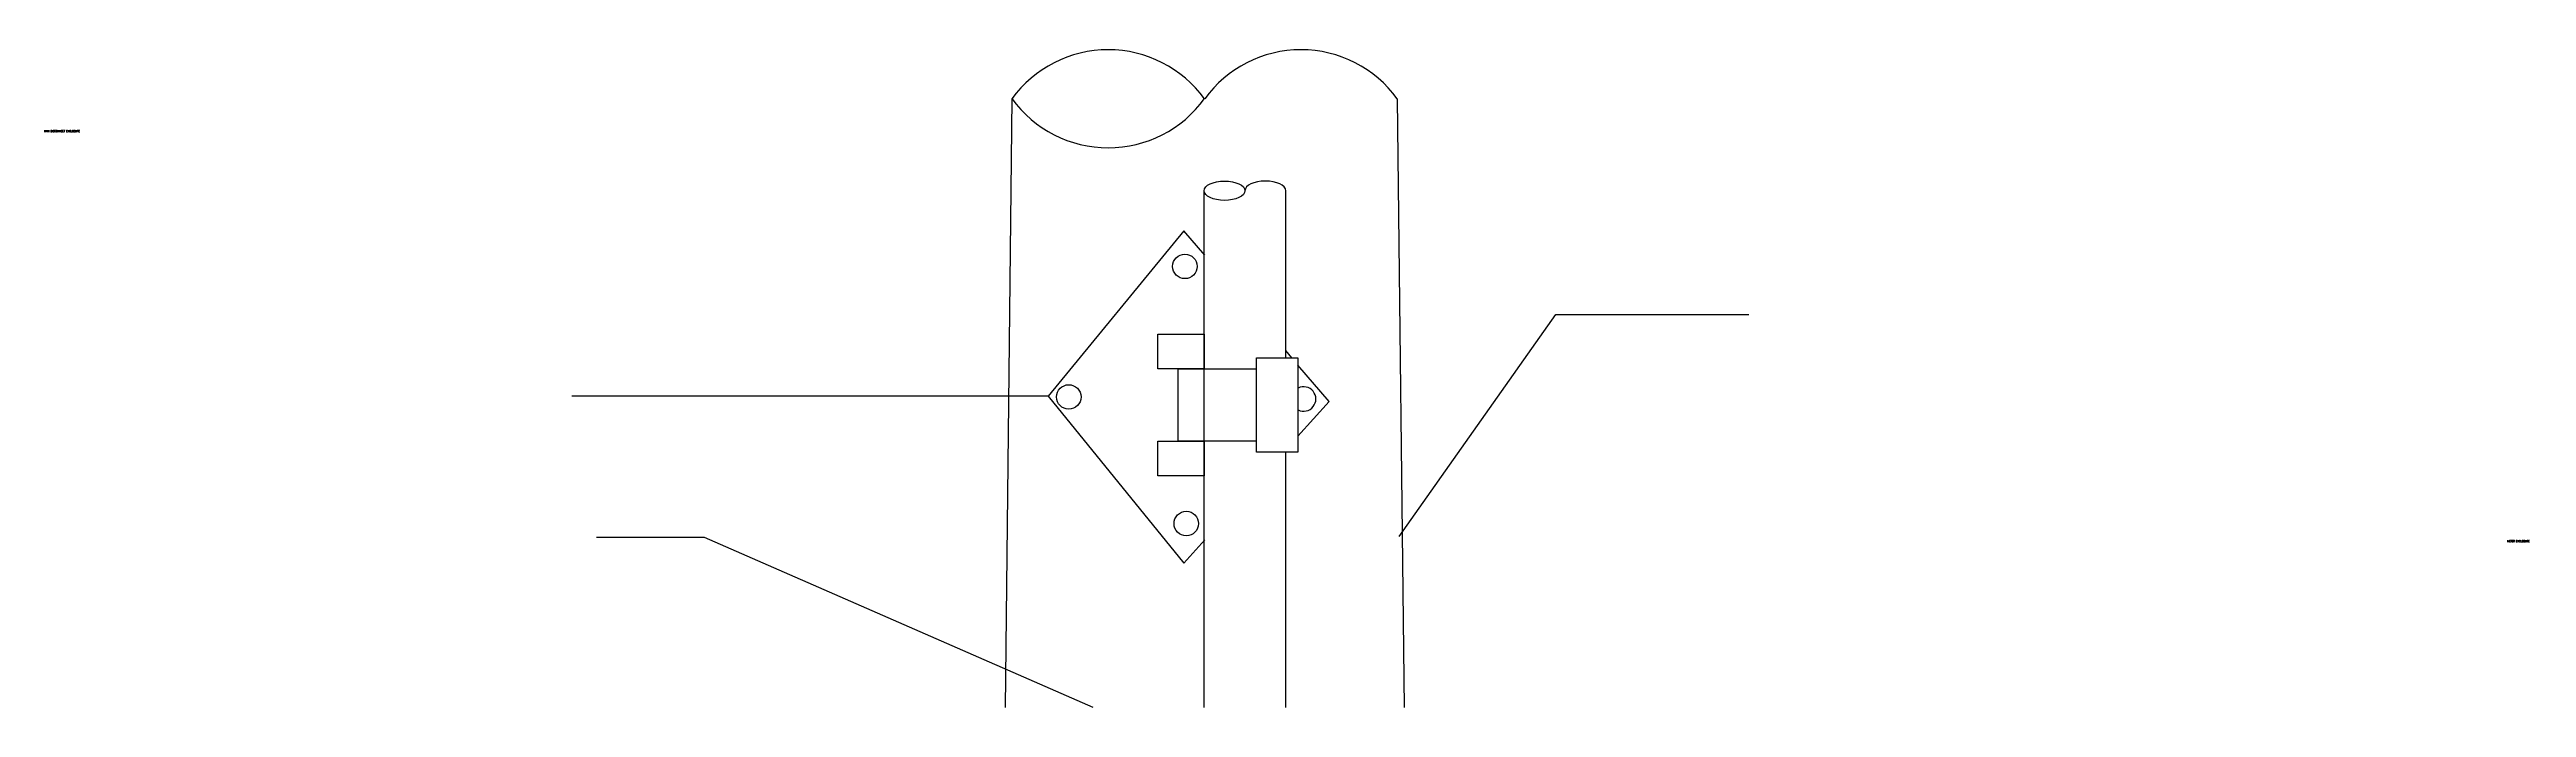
# Model space of a CAD drawing. Header units: inches. Extents: x 1413 to 2190, y 25751 to 26207.
# Drawn here: x 1520.4 to 1644.1, y 26049.3 to 26082.2 of the extents above; entities that cross this region are included whole.
import ezdxf

# ---------------------------------------------------------------- set-up
doc = ezdxf.new("R2010")
doc.units = ezdxf.units.IN
doc.header["$LTSCALE"] = 0.25
doc.header["$MEASUREMENT"] = 0
for name, color, linetype in [('E-POLE', 54, 'Continuous'), ('E-X-POWER-IDEN', 74, 'Continuous'), ('E-X-POWR-WIRE', 84, 'Continuous')]:
    doc.layers.add(name, color=color, linetype=linetype)
doc.styles.add('RomanS', font='romans.shx', dxfattribs={"width": 0.85})
doc.dimstyles.new('FH_Arrow_Leader', dxfattribs={"dimscale": 96, "dimtxt": 0.09375, "dimasz": 0.125, "dimexe": 0.0625, "dimexo": 0.0625, "dimgap": 0.09, "dimtad": 0, "dimtih": 1, "dimtoh": 1, "dimdec": 4, "dimzin": 0, "dimdsep": 46, "dimlunit": 4, "dimtxsty": 'RomanS', "dimcen": 0.09, "dimadec": 0, "dimazin": 0, "dimtfac": 1, "dimtdec": 4, "dimtofl": 0, "dimtmove": 0, "dimatfit": 3, "dimfxl": 1, "dimtolj": 1, "dimtzin": 0, "dimarcsym": 0})

msp = doc.modelspace()

# ---------------------------------------------------------------- linework, layer by layer
at = {"layer": 'E-POLE'}
for p, q in [((1568.45, 26079.73), (1568.11, 26049.34)), ((1587.7, 26079.73), (1588.05, 26049.34))]:
    msp.add_line(p, q, dxfattribs=at)
for centre, start, end in [((1573.26, 26076.24), 35.9188, 144.0812), ((1582.89, 26076.24), 35.9188, 144.0812), ((1573.26, 26083.22), 215.9188, 324.0812)]:
    msp.add_arc(centre, 5.94, start, end, dxfattribs=at)
at = {"layer": 'E-X-POWR-WIRE'}
for p, q in [((1578.05, 26049.34), (1578.05, 26075.14)), ((1582.13, 26066.79), (1582.13, 26075.14)), ((1577.04, 26073.14), (1570.26, 26064.88)), ((1578.08, 26071.92), (1577.04, 26073.14)), ((1582.44, 26066.79), (1582.13, 26067.16)), ((1584.3, 26064.61), (1582.74, 26066.43)), ((1570.26, 26064.88), (1577.03, 26056.54)), ((1582.74, 26062.88), (1584.3, 26064.61)), ((1582.13, 26049.34), (1582.13, 26062.08)), ((1577.03, 26056.54), (1578.08, 26057.7))]:
    msp.add_line(p, q, dxfattribs=at)
for points in [[(1575.74, 26067.97), (1578.05, 26067.97), (1578.05, 26066.24), (1575.74, 26066.24)], [(1576.75, 26066.24), (1580.65, 26066.24), (1580.65, 26062.63), (1576.75, 26062.63)], [(1580.66, 26066.79), (1582.74, 26066.79), (1582.74, 26062.08), (1580.66, 26062.08)], [(1575.74, 26062.63), (1578.05, 26062.63), (1578.05, 26060.9), (1575.74, 26060.9)]]:
    msp.add_lwpolyline(points, close=True, dxfattribs=at)
for centre in [(1577.09, 26071.36), (1571.29, 26064.84), (1577.16, 26058.52)]:
    msp.add_circle(centre, 0.612, dxfattribs=at)
msp.add_arc((1583.02, 26064.74), 0.612, 243.5815, 116.4185, dxfattribs=at)
msp.add_ellipse((1579.07, 26075.14), major_axis=(1.02, 0), ratio=0.47309, dxfattribs=at)
msp.add_ellipse((1581.11, 26075.14), major_axis=(-1.02, 0), ratio=0.47309, start_param=3.141593, end_param=6.283185, dxfattribs=at)

# ---------------------------------------------------------------- texts
at = {"layer": 'E-X-POWER-IDEN', "char_height": 0.1, "style": 'RomanS'}
for s, insert, width, attachment_point in [('{\\W0.75;MAIN DISCONNECT ENCLOSURE}', (1521.9, 26078.17), 78.3814, 3), ('{\\W0.75;METER ENCLOSURE}', (1643.15, 26057.69), 100.5366, 1)]:
    msp.add_mtext(s, dxfattribs=dict(at, insert=insert, width=width, attachment_point=attachment_point))

# ---------------------------------------------------------------- leaders
at = {"layer": 'E-X-POWER-IDEN'}
for points in [[(1587.8, 26057.87), (1595.62, 26068.95), (1605.26, 26068.95)], [(1570.26, 26064.88), (1546.47, 26064.88)], [(1572.51, 26049.34), (1553.09, 26057.83), (1547.7, 26057.83)]]:
    msp.add_leader(points, dimstyle='FH_Arrow_Leader', override={"dimscale": 0, "dimtxt": 0.1875, "dimasz": 0.125, "dimgap": 0.09, "dimtad": 0, "dimfxl": 0.1875}, dxfattribs=at)

doc.saveas('drawing.dxf')
